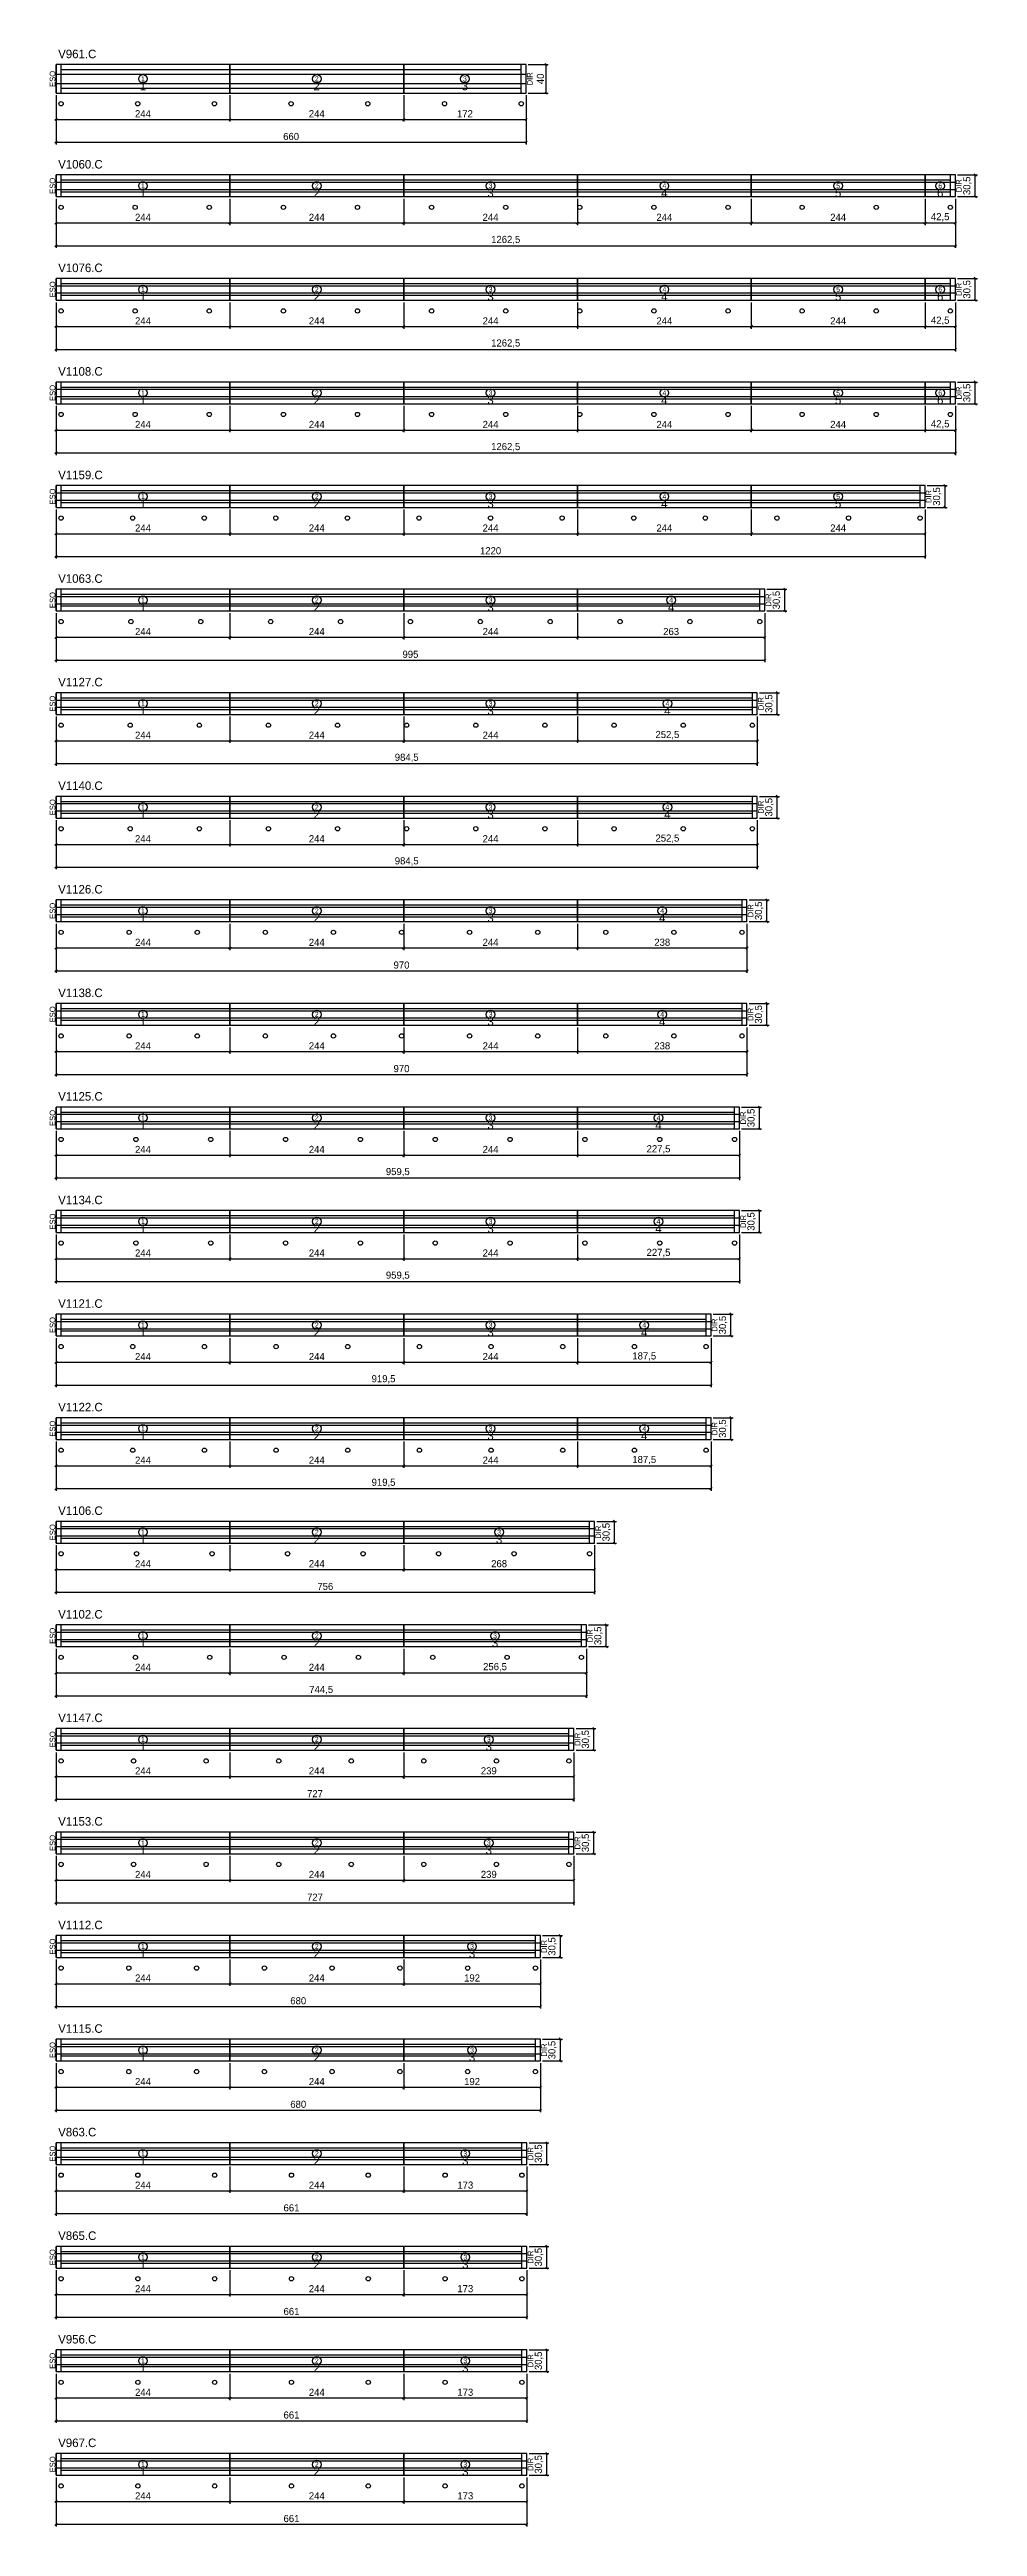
# Model space of a CAD drawing. Extents: x -10500 to 3070, y -7140 to 1250.
# Drawn here: x -9 to 1294, y -3648 to -168 of the extents above; entities that cross this region are included whole.
import ezdxf
from ezdxf.enums import TextEntityAlignment as Align

# ---------------------------------------------------------------- set-up
doc = ezdxf.new("R2010")
doc.units = 0
for name, color, linetype in [('5', 5, 'Continuous'), ('COTA', 241, 'Continuous'), ('Escoras', 224, 'Continuous'), ('NOMENCLATURA', 7, 'Continuous'), ('Painéis', 200, 'Continuous'), ('SARR_2.2x7', 40, 'Continuous'), ('SARR_EDITAR', 141, 'Continuous')]:
    doc.layers.add(name, color=color, linetype=linetype)
doc.dimstyles.new('PAINEL', dxfattribs={"dimtxt": 10, "dimasz": 3, "dimexe": 3, "dimexo": 3, "dimgap": 3, "dimtad": 1, "dimblk": 'OBLIQUE', "dimblk1": 'OBLIQUE', "dimcen": 2.5, "dimclrd": 4, "dimclre": 4, "dimclrt": 240, "dimazin": 3, "dimtfac": 1, "dimtmove": 0, "dimatfit": 3})

msp = doc.modelspace()

# ---------------------------------------------------------------- texts
at = {"layer": '5'}
for s, p in [('ESQ', (-5, -209.5)), ('DIR', (665, -209.5)), ('ESQ', (-5, -359.75)), ('DIR', (1267.5, -359.75)), ('ESQ', (-5, -505.25)), ('DIR', (1267.5, -505.25)), ('ESQ', (-5, -650.75)), ('DIR', (1267.5, -650.75)), ('ESQ', (-5, -796.25)), ('DIR', (1225, -796.25)), ('ESQ', (-5, -941.75)), ('DIR', (1000, -941.75)), ('ESQ', (-5, -1087.25)), ('DIR', (989.5, -1087.25)), ('ESQ', (-5, -1232.75)), ('DIR', (989.5, -1232.75)), ('ESQ', (-5, -1378.25)), ('DIR', (975, -1378.25)), ('ESQ', (-5, -1523.75)), ('DIR', (975, -1523.75)), ('ESQ', (-5, -1669.25)), ('DIR', (964.5, -1669.25)), ('ESQ', (-5, -1814.75)), ('DIR', (964.5, -1814.75)), ('ESQ', (-5, -1960.25)), ('DIR', (924.5, -1960.25)), ('ESQ', (-5, -2105.75)), ('DIR', (924.5, -2105.75)), ('ESQ', (-5, -2251.25)), ('DIR', (761, -2251.25)), ('ESQ', (-5, -2396.75)), ('DIR', (749.5, -2396.75)), ('ESQ', (-5, -2542.25)), ('DIR', (732, -2542.25)), ('ESQ', (-5, -2687.75)), ('DIR', (732, -2687.75)), ('ESQ', (-5, -2833.25)), ('DIR', (685, -2833.25)), ('ESQ', (-5, -2978.75)), ('DIR', (685, -2978.75)), ('ESQ', (-5, -3124.25)), ('DIR', (666, -3124.25)), ('ESQ', (-5, -3269.75)), ('DIR', (666, -3269.75)), ('ESQ', (-5, -3415.25)), ('DIR', (666, -3415.25)), ('ESQ', (-5, -3560.75)), ('DIR', (666, -3560.75))]:
    msp.add_text(s, height=8, rotation=90, dxfattribs=at).set_placement(p, align=Align.MIDDLE_CENTER)
for s, p in [('1', (122, -219.5)), ('2', (366, -219.5)), ('3', (574, -219.5)), ('1', (122, -369.75)), ('2', (366, -369.75)), ('3', (610, -369.75)), ('4', (854, -369.75)), ('5', (1098, -369.75)), ('6', (1241.25, -369.75)), ('1', (122, -515.25)), ('2', (366, -515.25)), ('3', (610, -515.25)), ('4', (854, -515.25)), ('5', (1098, -515.25)), ('6', (1241.25, -515.25)), ('1', (122, -660.75)), ('2', (366, -660.75)), ('3', (610, -660.75)), ('4', (854, -660.75)), ('5', (1098, -660.75)), ('6', (1241.25, -660.75)), ('1', (122, -806.25)), ('2', (366, -806.25)), ('3', (610, -806.25)), ('4', (854, -806.25)), ('5', (1098, -806.25)), ('1', (122, -951.75)), ('2', (366, -951.75)), ('3', (610, -951.75)), ('4', (863.5, -951.75)), ('1', (122, -1097.25)), ('2', (366, -1097.25)), ('3', (610, -1097.25)), ('4', (858.25, -1097.25)), ('1', (122, -1242.75)), ('2', (366, -1242.75)), ('3', (610, -1242.75)), ('4', (858.25, -1242.75)), ('1', (122, -1388.25)), ('2', (366, -1388.25)), ('3', (610, -1388.25)), ('4', (851, -1388.25)), ('1', (122, -1533.75)), ('2', (366, -1533.75)), ('3', (610, -1533.75)), ('4', (851, -1533.75)), ('1', (122, -1679.25)), ('2', (366, -1679.25)), ('3', (610, -1679.25)), ('4', (845.75, -1679.25)), ('1', (122, -1824.75)), ('2', (366, -1824.75)), ('3', (610, -1824.75)), ('4', (845.75, -1824.75)), ('1', (122, -1970.25)), ('2', (366, -1970.25)), ('3', (610, -1970.25)), ('4', (825.75, -1970.25)), ('1', (122, -2115.75)), ('2', (366, -2115.75)), ('3', (610, -2115.75)), ('4', (825.75, -2115.75)), ('1', (122, -2261.25)), ('2', (366, -2261.25)), ('3', (622, -2261.25)), ('1', (122, -2406.75)), ('2', (366, -2406.75)), ('3', (616.25, -2406.75)), ('1', (122, -2552.25)), ('2', (366, -2552.25)), ('3', (607.5, -2552.25)), ('1', (122, -2697.75)), ('2', (366, -2697.75)), ('3', (607.5, -2697.75)), ('1', (122, -2843.25)), ('2', (366, -2843.25)), ('3', (584, -2843.25)), ('1', (122, -2988.75)), ('2', (366, -2988.75)), ('3', (584, -2988.75)), ('1', (122, -3134.25)), ('2', (366, -3134.25)), ('3', (574.5, -3134.25)), ('1', (122, -3279.75)), ('2', (366, -3279.75)), ('3', (574.5, -3279.75)), ('1', (122, -3425.25)), ('2', (366, -3425.25)), ('3', (574.5, -3425.25)), ('1', (122, -3570.75)), ('2', (366, -3570.75)), ('3', (574.5, -3570.75))]:
    msp.add_text(s, height=12, dxfattribs=at).set_placement(p, align=Align.MIDDLE_CENTER)
at = {"layer": 'NOMENCLATURA'}
for s, p in [('V961.C', (3, -180.5)), ('V1060.C', (3, -335.5)), ('V1076.C', (3, -481)), ('V1108.C', (3, -626.5)), ('V1159.C', (3, -772)), ('V1063.C', (3, -917.5)), ('V1127.C', (3, -1063)), ('V1140.C', (3, -1208.5)), ('V1126.C', (3, -1354)), ('V1138.C', (3, -1499.5)), ('V1125.C', (3, -1645)), ('V1134.C', (3, -1790.5)), ('V1121.C', (3, -1936)), ('V1122.C', (3, -2081.5)), ('V1106.C', (3, -2227)), ('V1102.C', (3, -2372.5)), ('V1147.C', (3, -2518)), ('V1153.C', (3, -2663.5)), ('V1112.C', (3, -2809)), ('V1115.C', (3, -2954.5)), ('V863.C', (3, -3100)), ('V865.C', (3, -3245.5)), ('V956.C', (3, -3391)), ('V967.C', (3, -3536.5))]:
    msp.add_text(s, height=12, dxfattribs=at).set_placement(p)

# ---------------------------------------------------------------- blocks, each defined once
blk = doc.blocks.new('nf1')
blk.add_circle((0, 0), 6)
blk.add_text('1', height=7).set_placement((0, 0), align=Align.MIDDLE_CENTER)
blk = doc.blocks.new('nf2')
blk.add_circle((0, 0), 6)
blk.add_text('2', height=7).set_placement((0, 0), align=Align.MIDDLE_CENTER)
blk = doc.blocks.new('nf3')
blk.add_circle((0, 0), 6)
blk.add_text('3', height=7).set_placement((0, 0), align=Align.MIDDLE_CENTER)
blk = doc.blocks.new('_OBLIQUE')
at = {"color": 0, "linetype": 'BYBLOCK'}
blk.add_line((-0.5, -0.5), (0.5, 0.5), dxfattribs=at)
blk = doc.blocks.new('nf4')
blk.add_circle((0, 0), 6)
blk.add_text('4', height=7).set_placement((0, 0), align=Align.MIDDLE_CENTER)
blk = doc.blocks.new('nf5')
blk.add_circle((0, 0), 6)
blk.add_text('5', height=7).set_placement((0, 0), align=Align.MIDDLE_CENTER)
blk = doc.blocks.new('nf6')
blk.add_circle((0, 0), 6)
blk.add_text('6', height=7).set_placement((0, 0), align=Align.MIDDLE_CENTER)

# ---------------------------------------------------------------- dimensions: what is measured, and where the dimension line sits
at = {"layer": 'COTA'}
for base, p1, p2 in [((688, -229.5), (660, -229.5), (660, -189.5)), ((1290.5, -375), (1262.5, -375), (1262.5, -344.5)), ((1290.5, -520.5), (1262.5, -520.5), (1262.5, -490)), ((1290.5, -666), (1262.5, -666), (1262.5, -635.5)), ((1248, -811.5), (1220, -811.5), (1220, -781)), ((1023, -957), (995, -957), (995, -926.5)), ((1012.5, -1102.5), (984.5, -1102.5), (984.5, -1072)), ((1012.5, -1248), (984.5, -1248), (984.5, -1217.5)), ((998, -1393.5), (970, -1393.5), (970, -1363)), ((998, -1539), (970, -1539), (970, -1508.5)), ((987.5, -1684.5), (959.5, -1684.5), (959.5, -1654)), ((987.5, -1830), (959.5, -1830), (959.5, -1799.5)), ((947.5, -1975.5), (919.5, -1975.5), (919.5, -1945)), ((947.5, -2121), (919.5, -2121), (919.5, -2090.5)), ((784, -2266.5), (756, -2266.5), (756, -2236)), ((772.5, -2412), (744.5, -2412), (744.5, -2381.5)), ((755, -2557.5), (727, -2557.5), (727, -2527)), ((755, -2703), (727, -2703), (727, -2672.5)), ((708, -2848.5), (680, -2848.5), (680, -2818)), ((708, -2994), (680, -2994), (680, -2963.5)), ((689, -3139.5), (661, -3139.5), (661, -3109)), ((689, -3285), (661, -3285), (661, -3254.5)), ((689, -3430.5), (661, -3430.5), (661, -3400)), ((689, -3576), (661, -3576), (661, -3545.5))]:
    msp.add_linear_dim(base=base, p1=p1, p2=p2, angle=90, dimstyle='PAINEL', dxfattribs=at).render()
for base, p1, p2 in [((0, -266.5), (0, -229.5), (244, -229.5)), ((0, -298.5), (0, -229.5), (660, -229.5)), ((244, -266.5), (244, -229.5), (488, -229.5)), ((488, -266.5), (488, -229.5), (660, -229.5)), ((0, -412), (0, -375), (244, -375)), ((0, -444), (0, -375), (1262.5, -375)), ((244, -412), (244, -375), (488, -375)), ((488, -412), (488, -375), (732, -375)), ((732, -412), (732, -375), (976, -375)), ((976, -412), (976, -375), (1220, -375)), ((1220, -412), (1220, -375), (1262.5, -375)), ((0, -557.5), (0, -520.5), (244, -520.5)), ((0, -589.5), (0, -520.5), (1262.5, -520.5)), ((244, -557.5), (244, -520.5), (488, -520.5)), ((488, -557.5), (488, -520.5), (732, -520.5)), ((732, -557.5), (732, -520.5), (976, -520.5)), ((976, -557.5), (976, -520.5), (1220, -520.5)), ((1220, -557.5), (1220, -520.5), (1262.5, -520.5)), ((0, -703), (0, -666), (244, -666)), ((0, -735), (0, -666), (1262.5, -666)), ((244, -703), (244, -666), (488, -666)), ((488, -703), (488, -666), (732, -666)), ((732, -703), (732, -666), (976, -666)), ((976, -703), (976, -666), (1220, -666)), ((1220, -703), (1220, -666), (1262.5, -666)), ((0, -848.5), (0, -811.5), (244, -811.5)), ((0, -880.5), (0, -811.5), (1220, -811.5)), ((244, -848.5), (244, -811.5), (488, -811.5)), ((488, -848.5), (488, -811.5), (732, -811.5)), ((732, -848.5), (732, -811.5), (976, -811.5)), ((976, -848.5), (976, -811.5), (1220, -811.5)), ((0, -994), (0, -957), (244, -957)), ((0, -1026), (0, -957), (995, -957)), ((244, -994), (244, -957), (488, -957)), ((488, -994), (488, -957), (732, -957)), ((732, -994), (732, -957), (995, -957)), ((0, -1139.5), (0, -1102.5), (244, -1102.5)), ((0, -1171.5), (0, -1102.5), (984.5, -1102.5)), ((244, -1139.5), (244, -1102.5), (488, -1102.5)), ((488, -1139.5), (488, -1102.5), (732, -1102.5)), ((732, -1139.5), (732, -1102.5), (984.5, -1102.5)), ((0, -1285), (0, -1248), (244, -1248)), ((0, -1317), (0, -1248), (984.5, -1248)), ((244, -1285), (244, -1248), (488, -1248)), ((488, -1285), (488, -1248), (732, -1248)), ((732, -1285), (732, -1248), (984.5, -1248)), ((0, -1430.5), (0, -1393.5), (244, -1393.5)), ((0, -1462.5), (0, -1393.5), (970, -1393.5)), ((244, -1430.5), (244, -1393.5), (488, -1393.5)), ((488, -1430.5), (488, -1393.5), (732, -1393.5)), ((732, -1430.5), (732, -1393.5), (970, -1393.5)), ((0, -1576), (0, -1539), (244, -1539)), ((0, -1608), (0, -1539), (970, -1539)), ((244, -1576), (244, -1539), (488, -1539)), ((488, -1576), (488, -1539), (732, -1539)), ((732, -1576), (732, -1539), (970, -1539)), ((0, -1721.5), (0, -1684.5), (244, -1684.5)), ((0, -1753.5), (0, -1684.5), (959.5, -1684.5)), ((244, -1721.5), (244, -1684.5), (488, -1684.5)), ((488, -1721.5), (488, -1684.5), (732, -1684.5)), ((732, -1721.5), (732, -1684.5), (959.5, -1684.5)), ((0, -1867), (0, -1830), (244, -1830)), ((0, -1899), (0, -1830), (959.5, -1830)), ((244, -1867), (244, -1830), (488, -1830)), ((488, -1867), (488, -1830), (732, -1830)), ((732, -1867), (732, -1830), (959.5, -1830)), ((0, -2012.5), (0, -1975.5), (244, -1975.5)), ((0, -2044.5), (0, -1975.5), (919.5, -1975.5)), ((244, -2012.5), (244, -1975.5), (488, -1975.5)), ((488, -2012.5), (488, -1975.5), (732, -1975.5)), ((732, -2012.5), (732, -1975.5), (919.5, -1975.5)), ((0, -2158), (0, -2121), (244, -2121)), ((0, -2190), (0, -2121), (919.5, -2121)), ((244, -2158), (244, -2121), (488, -2121)), ((488, -2158), (488, -2121), (732, -2121)), ((732, -2158), (732, -2121), (919.5, -2121)), ((0, -2303.5), (0, -2266.5), (244, -2266.5)), ((0, -2335.5), (0, -2266.5), (756, -2266.5)), ((244, -2303.5), (244, -2266.5), (488, -2266.5)), ((488, -2303.5), (488, -2266.5), (756, -2266.5)), ((0, -2449), (0, -2412), (244, -2412)), ((0, -2481), (0, -2412), (744.5, -2412)), ((244, -2449), (244, -2412), (488, -2412)), ((488, -2449), (488, -2412), (744.5, -2412)), ((0, -2594.5), (0, -2557.5), (244, -2557.5)), ((0, -2626.5), (0, -2557.5), (727, -2557.5)), ((244, -2594.5), (244, -2557.5), (488, -2557.5)), ((488, -2594.5), (488, -2557.5), (727, -2557.5)), ((0, -2740), (0, -2703), (244, -2703)), ((0, -2772), (0, -2703), (727, -2703)), ((244, -2740), (244, -2703), (488, -2703)), ((488, -2740), (488, -2703), (727, -2703)), ((0, -2885.5), (0, -2848.5), (244, -2848.5)), ((0, -2917.5), (0, -2848.5), (680, -2848.5)), ((244, -2885.5), (244, -2848.5), (488, -2848.5)), ((488, -2885.5), (488, -2848.5), (680, -2848.5)), ((0, -3031), (0, -2994), (244, -2994)), ((0, -3063), (0, -2994), (680, -2994)), ((244, -3031), (244, -2994), (488, -2994)), ((488, -3031), (488, -2994), (680, -2994)), ((0, -3176.5), (0, -3139.5), (244, -3139.5)), ((0, -3208.5), (0, -3139.5), (661, -3139.5)), ((244, -3176.5), (244, -3139.5), (488, -3139.5)), ((488, -3176.5), (488, -3139.5), (661, -3139.5)), ((0, -3322), (0, -3285), (244, -3285)), ((0, -3354), (0, -3285), (661, -3285)), ((244, -3322), (244, -3285), (488, -3285)), ((488, -3322), (488, -3285), (661, -3285)), ((0, -3467.5), (0, -3430.5), (244, -3430.5)), ((0, -3499.5), (0, -3430.5), (661, -3430.5)), ((244, -3467.5), (244, -3430.5), (488, -3430.5)), ((488, -3467.5), (488, -3430.5), (661, -3430.5)), ((0, -3613), (0, -3576), (244, -3576)), ((0, -3645), (0, -3576), (661, -3576)), ((244, -3613), (244, -3576), (488, -3576)), ((488, -3613), (488, -3576), (661, -3576))]:
    msp.add_linear_dim(base=base, p1=p1, p2=p2, dimstyle='PAINEL', dxfattribs=at).render()

# ---------------------------------------------------------------- linework, layer by layer
at = {"layer": 'Escoras'}
for centre in [(7, -244.5), (114.667, -244.5), (222.333, -244.5), (330, -244.5), (437.667, -244.5), (545.333, -244.5), (653, -244.5), (7, -390), (111.042, -390), (215.083, -390), (319.125, -390), (423.167, -390), (527.208, -390), (631.25, -390), (735.292, -390), (839.333, -390), (943.375, -390), (1047.417, -390), (1151.458, -390), (1255.5, -390), (7, -535.5), (111.042, -535.5), (215.083, -535.5), (319.125, -535.5), (423.167, -535.5), (527.208, -535.5), (631.25, -535.5), (735.292, -535.5), (839.333, -535.5), (943.375, -535.5), (1047.417, -535.5), (1151.458, -535.5), (1255.5, -535.5), (7, -681), (111.042, -681), (215.083, -681), (319.125, -681), (423.167, -681), (527.208, -681), (631.25, -681), (735.292, -681), (839.333, -681), (943.375, -681), (1047.417, -681), (1151.458, -681), (1255.5, -681), (7, -826.5), (107.5, -826.5), (208, -826.5), (308.5, -826.5), (409, -826.5), (509.5, -826.5), (610, -826.5), (710.5, -826.5), (811, -826.5), (911.5, -826.5), (1012, -826.5), (1112.5, -826.5), (1213, -826.5), (7, -972), (105.1, -972), (203.2, -972), (301.3, -972), (399.4, -972), (497.5, -972), (595.6, -972), (693.7, -972), (791.8, -972), (889.9, -972), (988, -972), (7, -1117.5), (104.05, -1117.5), (201.1, -1117.5), (298.15, -1117.5), (395.2, -1117.5), (492.25, -1117.5), (589.3, -1117.5), (686.35, -1117.5), (783.4, -1117.5), (880.45, -1117.5), (977.5, -1117.5), (7, -1263), (104.05, -1263), (201.1, -1263), (298.15, -1263), (395.2, -1263), (492.25, -1263), (589.3, -1263), (686.35, -1263), (783.4, -1263), (880.45, -1263), (977.5, -1263), (7, -1408.5), (102.6, -1408.5), (198.2, -1408.5), (293.8, -1408.5), (389.4, -1408.5), (485, -1408.5), (580.6, -1408.5), (676.2, -1408.5), (771.8, -1408.5), (867.4, -1408.5), (963, -1408.5), (7, -1554), (102.6, -1554), (198.2, -1554), (293.8, -1554), (389.4, -1554), (485, -1554), (580.6, -1554), (676.2, -1554), (771.8, -1554), (867.4, -1554), (963, -1554), (7, -1699.5), (112.056, -1699.5), (217.111, -1699.5), (322.167, -1699.5), (427.222, -1699.5), (532.278, -1699.5), (637.333, -1699.5), (742.389, -1699.5), (847.444, -1699.5), (952.5, -1699.5), (7, -1845), (112.056, -1845), (217.111, -1845), (322.167, -1845), (427.222, -1845), (532.278, -1845), (637.333, -1845), (742.389, -1845), (847.444, -1845), (952.5, -1845), (7, -1990.5), (107.611, -1990.5), (208.222, -1990.5), (308.833, -1990.5), (409.444, -1990.5), (510.056, -1990.5), (610.667, -1990.5), (711.278, -1990.5), (811.889, -1990.5), (912.5, -1990.5), (7, -2136), (107.611, -2136), (208.222, -2136), (308.833, -2136), (409.444, -2136), (510.056, -2136), (610.667, -2136), (711.278, -2136), (811.889, -2136), (912.5, -2136), (7, -2281.5), (113, -2281.5), (219, -2281.5), (325, -2281.5), (431, -2281.5), (537, -2281.5), (643, -2281.5), (749, -2281.5), (7, -2427), (111.357, -2427), (215.714, -2427), (320.071, -2427), (424.429, -2427), (528.786, -2427), (633.143, -2427), (737.5, -2427), (7, -2572.5), (108.857, -2572.5), (210.714, -2572.5), (312.571, -2572.5), (414.429, -2572.5), (516.286, -2572.5), (618.143, -2572.5), (720, -2572.5), (7, -2718), (108.857, -2718), (210.714, -2718), (312.571, -2718), (414.429, -2718), (516.286, -2718), (618.143, -2718), (720, -2718), (7, -2863.5), (102.143, -2863.5), (197.286, -2863.5), (292.429, -2863.5), (387.571, -2863.5), (482.714, -2863.5), (577.857, -2863.5), (673, -2863.5), (7, -3009), (102.143, -3009), (197.286, -3009), (292.429, -3009), (387.571, -3009), (482.714, -3009), (577.857, -3009), (673, -3009), (7, -3154.5), (114.833, -3154.5), (222.667, -3154.5), (330.5, -3154.5), (438.333, -3154.5), (546.167, -3154.5), (654, -3154.5), (7, -3300), (114.833, -3300), (222.667, -3300), (330.5, -3300), (438.333, -3300), (546.167, -3300), (654, -3300), (7, -3445.5), (114.833, -3445.5), (222.667, -3445.5), (330.5, -3445.5), (438.333, -3445.5), (546.167, -3445.5), (654, -3445.5), (7, -3591), (114.833, -3591), (222.667, -3591), (330.5, -3591), (438.333, -3591), (546.167, -3591), (654, -3591)]:
    msp.add_circle(centre, 3, dxfattribs=at)
at = {"layer": 'Painéis'}
for p, q in [((0, -202.833), (244, -202.833)), ((244, -229.5), (244, -189.5)), ((244, -202.833), (488, -202.833)), ((488, -229.5), (488, -189.5)), ((488, -202.833), (660, -202.833)), ((0, -216.167), (244, -216.167)), ((244, -216.167), (488, -216.167)), ((488, -216.167), (660, -216.167)), ((244, -375), (244, -344.5)), ((488, -375), (488, -344.5)), ((732, -375), (732, -344.5)), ((976, -375), (976, -344.5)), ((1220, -375), (1220, -344.5)), ((0, -354.667), (244, -354.667)), ((0, -364.833), (244, -364.833)), ((244, -354.667), (488, -354.667)), ((244, -364.833), (488, -364.833)), ((488, -354.667), (732, -354.667)), ((488, -364.833), (732, -364.833)), ((732, -354.667), (976, -354.667)), ((732, -364.833), (976, -364.833)), ((976, -354.667), (1220, -354.667)), ((976, -364.833), (1220, -364.833)), ((1220, -354.667), (1262.5, -354.667)), ((1220, -364.833), (1262.5, -364.833)), ((0, -500.167), (244, -500.167)), ((0, -510.333), (244, -510.333)), ((244, -520.5), (244, -490)), ((244, -500.167), (488, -500.167)), ((244, -510.333), (488, -510.333)), ((488, -520.5), (488, -490)), ((488, -500.167), (732, -500.167)), ((488, -510.333), (732, -510.333)), ((732, -520.5), (732, -490)), ((732, -500.167), (976, -500.167)), ((732, -510.333), (976, -510.333)), ((976, -520.5), (976, -490)), ((976, -500.167), (1220, -500.167)), ((976, -510.333), (1220, -510.333)), ((1220, -520.5), (1220, -490)), ((1220, -500.167), (1262.5, -500.167)), ((1220, -510.333), (1262.5, -510.333)), ((0, -645.667), (244, -645.667)), ((0, -655.833), (244, -655.833)), ((244, -666), (244, -635.5)), ((244, -645.667), (488, -645.667)), ((244, -655.833), (488, -655.833)), ((488, -666), (488, -635.5)), ((488, -645.667), (732, -645.667)), ((488, -655.833), (732, -655.833)), ((732, -666), (732, -635.5)), ((732, -645.667), (976, -645.667)), ((732, -655.833), (976, -655.833)), ((976, -666), (976, -635.5)), ((976, -645.667), (1220, -645.667)), ((976, -655.833), (1220, -655.833)), ((1220, -666), (1220, -635.5)), ((1220, -645.667), (1262.5, -645.667)), ((1220, -655.833), (1262.5, -655.833)), ((0, -791.167), (244, -791.167)), ((244, -811.5), (244, -781)), ((244, -791.167), (488, -791.167)), ((488, -811.5), (488, -781)), ((488, -791.167), (732, -791.167)), ((732, -811.5), (732, -781)), ((732, -791.167), (976, -791.167)), ((976, -811.5), (976, -781)), ((976, -791.167), (1220, -791.167)), ((0, -801.333), (244, -801.333)), ((244, -801.333), (488, -801.333)), ((488, -801.333), (732, -801.333)), ((732, -801.333), (976, -801.333)), ((976, -801.333), (1220, -801.333)), ((0, -936.667), (244, -936.667)), ((244, -957), (244, -926.5)), ((244, -936.667), (488, -936.667)), ((488, -957), (488, -926.5)), ((488, -936.667), (732, -936.667)), ((732, -957), (732, -926.5)), ((732, -936.667), (995, -936.667)), ((0, -946.833), (244, -946.833)), ((244, -946.833), (488, -946.833)), ((488, -946.833), (732, -946.833)), ((732, -946.833), (995, -946.833)), ((244, -1102.5), (244, -1072)), ((488, -1102.5), (488, -1072)), ((732, -1102.5), (732, -1072)), ((0, -1082.167), (244, -1082.167)), ((0, -1092.333), (244, -1092.333)), ((244, -1082.167), (488, -1082.167)), ((244, -1092.333), (488, -1092.333)), ((488, -1082.167), (732, -1082.167)), ((488, -1092.333), (732, -1092.333)), ((732, -1082.167), (984.5, -1082.167)), ((732, -1092.333), (984.5, -1092.333)), ((244, -1248), (244, -1217.5)), ((488, -1248), (488, -1217.5)), ((732, -1248), (732, -1217.5)), ((0, -1227.667), (244, -1227.667)), ((0, -1237.833), (244, -1237.833)), ((244, -1227.667), (488, -1227.667)), ((244, -1237.833), (488, -1237.833)), ((488, -1227.667), (732, -1227.667)), ((488, -1237.833), (732, -1237.833)), ((732, -1227.667), (984.5, -1227.667)), ((732, -1237.833), (984.5, -1237.833)), ((0, -1373.167), (244, -1373.167)), ((0, -1383.333), (244, -1383.333)), ((244, -1393.5), (244, -1363)), ((244, -1373.167), (488, -1373.167)), ((244, -1383.333), (488, -1383.333)), ((488, -1393.5), (488, -1363)), ((488, -1373.167), (732, -1373.167)), ((488, -1383.333), (732, -1383.333)), ((732, -1393.5), (732, -1363)), ((732, -1373.167), (970, -1373.167)), ((732, -1383.333), (970, -1383.333)), ((0, -1518.667), (244, -1518.667)), ((0, -1528.833), (244, -1528.833)), ((244, -1539), (244, -1508.5)), ((244, -1518.667), (488, -1518.667)), ((244, -1528.833), (488, -1528.833)), ((488, -1539), (488, -1508.5)), ((488, -1518.667), (732, -1518.667)), ((488, -1528.833), (732, -1528.833)), ((732, -1539), (732, -1508.5)), ((732, -1518.667), (970, -1518.667)), ((732, -1528.833), (970, -1528.833)), ((0, -1664.167), (244, -1664.167)), ((244, -1684.5), (244, -1654)), ((244, -1664.167), (488, -1664.167)), ((488, -1684.5), (488, -1654)), ((488, -1664.167), (732, -1664.167)), ((732, -1684.5), (732, -1654)), ((732, -1664.167), (959.5, -1664.167)), ((0, -1674.333), (244, -1674.333)), ((244, -1674.333), (488, -1674.333)), ((488, -1674.333), (732, -1674.333)), ((732, -1674.333), (959.5, -1674.333)), ((244, -1830), (244, -1799.5)), ((488, -1830), (488, -1799.5)), ((732, -1830), (732, -1799.5)), ((0, -1809.667), (244, -1809.667)), ((0, -1819.833), (244, -1819.833)), ((244, -1809.667), (488, -1809.667)), ((244, -1819.833), (488, -1819.833)), ((488, -1809.667), (732, -1809.667)), ((488, -1819.833), (732, -1819.833)), ((732, -1809.667), (959.5, -1809.667)), ((732, -1819.833), (959.5, -1819.833)), ((244, -1975.5), (244, -1945)), ((488, -1975.5), (488, -1945)), ((732, -1975.5), (732, -1945)), ((0, -1955.167), (244, -1955.167)), ((0, -1965.333), (244, -1965.333)), ((244, -1955.167), (488, -1955.167)), ((244, -1965.333), (488, -1965.333)), ((488, -1955.167), (732, -1955.167)), ((488, -1965.333), (732, -1965.333)), ((732, -1955.167), (919.5, -1955.167)), ((732, -1965.333), (919.5, -1965.333)), ((0, -2100.667), (244, -2100.667)), ((0, -2110.833), (244, -2110.833)), ((244, -2121), (244, -2090.5)), ((244, -2100.667), (488, -2100.667)), ((244, -2110.833), (488, -2110.833)), ((488, -2121), (488, -2090.5)), ((488, -2100.667), (732, -2100.667)), ((488, -2110.833), (732, -2110.833)), ((732, -2121), (732, -2090.5)), ((732, -2100.667), (919.5, -2100.667)), ((732, -2110.833), (919.5, -2110.833)), ((0, -2246.167), (244, -2246.167)), ((0, -2256.333), (244, -2256.333)), ((244, -2266.5), (244, -2236)), ((244, -2246.167), (488, -2246.167)), ((244, -2256.333), (488, -2256.333)), ((488, -2266.5), (488, -2236)), ((488, -2246.167), (756, -2246.167)), ((488, -2256.333), (756, -2256.333)), ((0, -2391.667), (244, -2391.667)), ((244, -2412), (244, -2381.5)), ((244, -2391.667), (488, -2391.667)), ((488, -2412), (488, -2381.5)), ((488, -2391.667), (744.5, -2391.667)), ((0, -2401.833), (244, -2401.833)), ((244, -2401.833), (488, -2401.833)), ((488, -2401.833), (744.5, -2401.833)), ((0, -2537.167), (244, -2537.167)), ((244, -2557.5), (244, -2527)), ((244, -2537.167), (488, -2537.167)), ((488, -2557.5), (488, -2527)), ((488, -2537.167), (727, -2537.167)), ((0, -2547.333), (244, -2547.333)), ((244, -2547.333), (488, -2547.333)), ((488, -2547.333), (727, -2547.333)), ((244, -2703), (244, -2672.5)), ((488, -2703), (488, -2672.5)), ((0, -2682.667), (244, -2682.667)), ((0, -2692.833), (244, -2692.833)), ((244, -2682.667), (488, -2682.667)), ((244, -2692.833), (488, -2692.833)), ((488, -2682.667), (727, -2682.667)), ((488, -2692.833), (727, -2692.833)), ((244, -2848.5), (244, -2818)), ((488, -2848.5), (488, -2818)), ((0, -2828.167), (244, -2828.167)), ((0, -2838.333), (244, -2838.333)), ((244, -2828.167), (488, -2828.167)), ((244, -2838.333), (488, -2838.333)), ((488, -2828.167), (680, -2828.167)), ((488, -2838.333), (680, -2838.333)), ((0, -2973.667), (244, -2973.667)), ((0, -2983.833), (244, -2983.833)), ((244, -2994), (244, -2963.5)), ((244, -2973.667), (488, -2973.667)), ((244, -2983.833), (488, -2983.833)), ((488, -2994), (488, -2963.5)), ((488, -2973.667), (680, -2973.667)), ((488, -2983.833), (680, -2983.833)), ((0, -3119.167), (244, -3119.167)), ((0, -3129.333), (244, -3129.333)), ((244, -3139.5), (244, -3109)), ((244, -3119.167), (488, -3119.167)), ((244, -3129.333), (488, -3129.333)), ((488, -3139.5), (488, -3109)), ((488, -3119.167), (661, -3119.167)), ((488, -3129.333), (661, -3129.333)), ((0, -3264.667), (244, -3264.667)), ((244, -3285), (244, -3254.5)), ((244, -3264.667), (488, -3264.667)), ((488, -3285), (488, -3254.5)), ((488, -3264.667), (661, -3264.667)), ((0, -3274.833), (244, -3274.833)), ((244, -3274.833), (488, -3274.833)), ((488, -3274.833), (661, -3274.833)), ((244, -3430.5), (244, -3400)), ((488, -3430.5), (488, -3400)), ((0, -3410.167), (244, -3410.167)), ((0, -3420.333), (244, -3420.333)), ((244, -3410.167), (488, -3410.167)), ((244, -3420.333), (488, -3420.333)), ((488, -3410.167), (661, -3410.167)), ((488, -3420.333), (661, -3420.333)), ((244, -3576), (244, -3545.5)), ((488, -3576), (488, -3545.5)), ((0, -3555.667), (244, -3555.667)), ((0, -3565.833), (244, -3565.833)), ((244, -3555.667), (488, -3555.667)), ((244, -3565.833), (488, -3565.833)), ((488, -3555.667), (661, -3555.667)), ((488, -3565.833), (661, -3565.833))]:
    msp.add_line(p, q, dxfattribs=at)
for points in [[(0, -229.5), (244, -229.5), (244, -189.5), (0, -189.5)], [(244, -229.5), (488, -229.5), (488, -189.5), (244, -189.5)], [(488, -229.5), (660, -229.5), (660, -189.5), (488, -189.5)], [(0, -375), (244, -375), (244, -344.5), (0, -344.5)], [(244, -375), (488, -375), (488, -344.5), (244, -344.5)], [(488, -375), (732, -375), (732, -344.5), (488, -344.5)], [(732, -375), (976, -375), (976, -344.5), (732, -344.5)], [(976, -375), (1220, -375), (1220, -344.5), (976, -344.5)], [(1220, -375), (1262.5, -375), (1262.5, -344.5), (1220, -344.5)], [(0, -520.5), (244, -520.5), (244, -490), (0, -490)], [(244, -520.5), (488, -520.5), (488, -490), (244, -490)], [(488, -520.5), (732, -520.5), (732, -490), (488, -490)], [(732, -520.5), (976, -520.5), (976, -490), (732, -490)], [(976, -520.5), (1220, -520.5), (1220, -490), (976, -490)], [(1220, -520.5), (1262.5, -520.5), (1262.5, -490), (1220, -490)], [(0, -666), (244, -666), (244, -635.5), (0, -635.5)], [(244, -666), (488, -666), (488, -635.5), (244, -635.5)], [(488, -666), (732, -666), (732, -635.5), (488, -635.5)], [(732, -666), (976, -666), (976, -635.5), (732, -635.5)], [(976, -666), (1220, -666), (1220, -635.5), (976, -635.5)], [(1220, -666), (1262.5, -666), (1262.5, -635.5), (1220, -635.5)], [(0, -811.5), (244, -811.5), (244, -781), (0, -781)], [(244, -811.5), (488, -811.5), (488, -781), (244, -781)], [(488, -811.5), (732, -811.5), (732, -781), (488, -781)], [(732, -811.5), (976, -811.5), (976, -781), (732, -781)], [(976, -811.5), (1220, -811.5), (1220, -781), (976, -781)], [(0, -957), (244, -957), (244, -926.5), (0, -926.5)], [(244, -957), (488, -957), (488, -926.5), (244, -926.5)], [(488, -957), (732, -957), (732, -926.5), (488, -926.5)], [(732, -957), (995, -957), (995, -926.5), (732, -926.5)], [(0, -1102.5), (244, -1102.5), (244, -1072), (0, -1072)], [(244, -1102.5), (488, -1102.5), (488, -1072), (244, -1072)], [(488, -1102.5), (732, -1102.5), (732, -1072), (488, -1072)], [(732, -1102.5), (984.5, -1102.5), (984.5, -1072), (732, -1072)], [(0, -1248), (244, -1248), (244, -1217.5), (0, -1217.5)], [(244, -1248), (488, -1248), (488, -1217.5), (244, -1217.5)], [(488, -1248), (732, -1248), (732, -1217.5), (488, -1217.5)], [(732, -1248), (984.5, -1248), (984.5, -1217.5), (732, -1217.5)], [(0, -1393.5), (244, -1393.5), (244, -1363), (0, -1363)], [(244, -1393.5), (488, -1393.5), (488, -1363), (244, -1363)], [(488, -1393.5), (732, -1393.5), (732, -1363), (488, -1363)], [(732, -1393.5), (970, -1393.5), (970, -1363), (732, -1363)], [(0, -1539), (244, -1539), (244, -1508.5), (0, -1508.5)], [(244, -1539), (488, -1539), (488, -1508.5), (244, -1508.5)], [(488, -1539), (732, -1539), (732, -1508.5), (488, -1508.5)], [(732, -1539), (970, -1539), (970, -1508.5), (732, -1508.5)], [(0, -1684.5), (244, -1684.5), (244, -1654), (0, -1654)], [(244, -1684.5), (488, -1684.5), (488, -1654), (244, -1654)], [(488, -1684.5), (732, -1684.5), (732, -1654), (488, -1654)], [(732, -1684.5), (959.5, -1684.5), (959.5, -1654), (732, -1654)], [(0, -1830), (244, -1830), (244, -1799.5), (0, -1799.5)], [(244, -1830), (488, -1830), (488, -1799.5), (244, -1799.5)], [(488, -1830), (732, -1830), (732, -1799.5), (488, -1799.5)], [(732, -1830), (959.5, -1830), (959.5, -1799.5), (732, -1799.5)], [(0, -1975.5), (244, -1975.5), (244, -1945), (0, -1945)], [(244, -1975.5), (488, -1975.5), (488, -1945), (244, -1945)], [(488, -1975.5), (732, -1975.5), (732, -1945), (488, -1945)], [(732, -1975.5), (919.5, -1975.5), (919.5, -1945), (732, -1945)], [(0, -2121), (244, -2121), (244, -2090.5), (0, -2090.5)], [(244, -2121), (488, -2121), (488, -2090.5), (244, -2090.5)], [(488, -2121), (732, -2121), (732, -2090.5), (488, -2090.5)], [(732, -2121), (919.5, -2121), (919.5, -2090.5), (732, -2090.5)], [(0, -2266.5), (244, -2266.5), (244, -2236), (0, -2236)], [(244, -2266.5), (488, -2266.5), (488, -2236), (244, -2236)], [(488, -2266.5), (756, -2266.5), (756, -2236), (488, -2236)], [(0, -2412), (244, -2412), (244, -2381.5), (0, -2381.5)], [(244, -2412), (488, -2412), (488, -2381.5), (244, -2381.5)], [(488, -2412), (744.5, -2412), (744.5, -2381.5), (488, -2381.5)], [(0, -2557.5), (244, -2557.5), (244, -2527), (0, -2527)], [(244, -2557.5), (488, -2557.5), (488, -2527), (244, -2527)], [(488, -2557.5), (727, -2557.5), (727, -2527), (488, -2527)], [(0, -2703), (244, -2703), (244, -2672.5), (0, -2672.5)], [(244, -2703), (488, -2703), (488, -2672.5), (244, -2672.5)], [(488, -2703), (727, -2703), (727, -2672.5), (488, -2672.5)], [(0, -2848.5), (244, -2848.5), (244, -2818), (0, -2818)], [(244, -2848.5), (488, -2848.5), (488, -2818), (244, -2818)], [(488, -2848.5), (680, -2848.5), (680, -2818), (488, -2818)], [(0, -2994), (244, -2994), (244, -2963.5), (0, -2963.5)], [(244, -2994), (488, -2994), (488, -2963.5), (244, -2963.5)], [(488, -2994), (680, -2994), (680, -2963.5), (488, -2963.5)], [(0, -3139.5), (244, -3139.5), (244, -3109), (0, -3109)], [(244, -3139.5), (488, -3139.5), (488, -3109), (244, -3109)], [(488, -3139.5), (661, -3139.5), (661, -3109), (488, -3109)], [(0, -3285), (244, -3285), (244, -3254.5), (0, -3254.5)], [(244, -3285), (488, -3285), (488, -3254.5), (244, -3254.5)], [(488, -3285), (661, -3285), (661, -3254.5), (488, -3254.5)], [(0, -3430.5), (244, -3430.5), (244, -3400), (0, -3400)], [(244, -3430.5), (488, -3430.5), (488, -3400), (244, -3400)], [(488, -3430.5), (661, -3430.5), (661, -3400), (488, -3400)], [(0, -3576), (244, -3576), (244, -3545.5), (0, -3545.5)], [(244, -3576), (488, -3576), (488, -3545.5), (244, -3545.5)], [(488, -3576), (661, -3576), (661, -3545.5), (488, -3545.5)]]:
    msp.add_lwpolyline(points, close=True, dxfattribs=at)
at = {"layer": 'SARR_2.2x7'}
for p, q in [((7, -229.5), (7, -189.5)), ((7, -196.5), (244, -196.5)), ((244, -196.5), (488, -196.5)), ((488, -196.5), (653, -196.5)), ((653, -229.5), (653, -189.5)), ((7, -222.5), (244, -222.5)), ((244, -222.5), (488, -222.5)), ((488, -222.5), (653, -222.5)), ((7, -375), (7, -344.5)), ((1255.5, -375), (1255.5, -344.5)), ((7, -351.5), (244, -351.5)), ((7, -368), (244, -368)), ((244, -351.5), (488, -351.5)), ((244, -368), (488, -368)), ((488, -351.5), (732, -351.5)), ((488, -368), (732, -368)), ((732, -351.5), (976, -351.5)), ((732, -368), (976, -368)), ((976, -351.5), (1220, -351.5)), ((976, -368), (1220, -368)), ((1220, -351.5), (1255.5, -351.5)), ((1220, -368), (1255.5, -368)), ((7, -520.5), (7, -490)), ((7, -497), (244, -497)), ((7, -513.5), (244, -513.5)), ((244, -497), (488, -497)), ((244, -513.5), (488, -513.5)), ((488, -497), (732, -497)), ((488, -513.5), (732, -513.5)), ((732, -497), (976, -497)), ((732, -513.5), (976, -513.5)), ((976, -497), (1220, -497)), ((976, -513.5), (1220, -513.5)), ((1220, -497), (1255.5, -497)), ((1220, -513.5), (1255.5, -513.5)), ((1255.5, -520.5), (1255.5, -490)), ((7, -666), (7, -635.5)), ((7, -642.5), (244, -642.5)), ((7, -659), (244, -659)), ((244, -642.5), (488, -642.5)), ((244, -659), (488, -659)), ((488, -642.5), (732, -642.5)), ((488, -659), (732, -659)), ((732, -642.5), (976, -642.5)), ((732, -659), (976, -659)), ((976, -642.5), (1220, -642.5)), ((976, -659), (1220, -659)), ((1220, -642.5), (1255.5, -642.5)), ((1220, -659), (1255.5, -659)), ((1255.5, -666), (1255.5, -635.5)), ((7, -811.5), (7, -781)), ((7, -788), (244, -788)), ((244, -788), (488, -788)), ((488, -788), (732, -788)), ((732, -788), (976, -788)), ((976, -788), (1213, -788)), ((1213, -811.5), (1213, -781)), ((7, -804.5), (244, -804.5)), ((244, -804.5), (488, -804.5)), ((488, -804.5), (732, -804.5)), ((732, -804.5), (976, -804.5)), ((976, -804.5), (1213, -804.5)), ((7, -957), (7, -926.5)), ((7, -933.5), (244, -933.5)), ((244, -933.5), (488, -933.5)), ((488, -933.5), (732, -933.5)), ((732, -933.5), (988, -933.5)), ((988, -957), (988, -926.5)), ((7, -950), (244, -950)), ((244, -950), (488, -950)), ((488, -950), (732, -950)), ((732, -950), (988, -950)), ((7, -1102.5), (7, -1072)), ((977.5, -1102.5), (977.5, -1072)), ((7, -1079), (244, -1079)), ((7, -1095.5), (244, -1095.5)), ((244, -1079), (488, -1079)), ((244, -1095.5), (488, -1095.5)), ((488, -1079), (732, -1079)), ((488, -1095.5), (732, -1095.5)), ((732, -1079), (977.5, -1079)), ((732, -1095.5), (977.5, -1095.5)), ((7, -1248), (7, -1217.5)), ((977.5, -1248), (977.5, -1217.5)), ((7, -1224.5), (244, -1224.5)), ((7, -1241), (244, -1241)), ((244, -1224.5), (488, -1224.5)), ((244, -1241), (488, -1241)), ((488, -1224.5), (732, -1224.5)), ((488, -1241), (732, -1241)), ((732, -1224.5), (977.5, -1224.5)), ((732, -1241), (977.5, -1241)), ((7, -1393.5), (7, -1363)), ((7, -1370), (244, -1370)), ((7, -1386.5), (244, -1386.5)), ((244, -1370), (488, -1370)), ((244, -1386.5), (488, -1386.5)), ((488, -1370), (732, -1370)), ((488, -1386.5), (732, -1386.5)), ((732, -1370), (963, -1370)), ((732, -1386.5), (963, -1386.5)), ((963, -1393.5), (963, -1363)), ((7, -1539), (7, -1508.5)), ((7, -1515.5), (244, -1515.5)), ((244, -1515.5), (488, -1515.5)), ((488, -1515.5), (732, -1515.5)), ((732, -1515.5), (963, -1515.5)), ((963, -1539), (963, -1508.5)), ((7, -1532), (244, -1532)), ((244, -1532), (488, -1532)), ((488, -1532), (732, -1532)), ((732, -1532), (963, -1532)), ((7, -1684.5), (7, -1654)), ((7, -1661), (244, -1661)), ((244, -1661), (488, -1661)), ((488, -1661), (732, -1661)), ((732, -1661), (952.5, -1661)), ((952.5, -1684.5), (952.5, -1654)), ((7, -1677.5), (244, -1677.5)), ((244, -1677.5), (488, -1677.5)), ((488, -1677.5), (732, -1677.5)), ((732, -1677.5), (952.5, -1677.5)), ((7, -1830), (7, -1799.5)), ((7, -1806.5), (244, -1806.5)), ((244, -1806.5), (488, -1806.5)), ((488, -1806.5), (732, -1806.5)), ((732, -1806.5), (952.5, -1806.5)), ((952.5, -1830), (952.5, -1799.5)), ((7, -1823), (244, -1823)), ((244, -1823), (488, -1823)), ((488, -1823), (732, -1823)), ((732, -1823), (952.5, -1823)), ((7, -1975.5), (7, -1945)), ((912.5, -1975.5), (912.5, -1945)), ((7, -1952), (244, -1952)), ((7, -1968.5), (244, -1968.5)), ((244, -1952), (488, -1952)), ((244, -1968.5), (488, -1968.5)), ((488, -1952), (732, -1952)), ((488, -1968.5), (732, -1968.5)), ((732, -1952), (912.5, -1952)), ((732, -1968.5), (912.5, -1968.5)), ((7, -2121), (7, -2090.5)), ((7, -2097.5), (244, -2097.5)), ((7, -2114), (244, -2114)), ((244, -2097.5), (488, -2097.5)), ((244, -2114), (488, -2114)), ((488, -2097.5), (732, -2097.5)), ((488, -2114), (732, -2114)), ((732, -2097.5), (912.5, -2097.5)), ((732, -2114), (912.5, -2114)), ((912.5, -2121), (912.5, -2090.5)), ((7, -2266.5), (7, -2236)), ((7, -2243), (244, -2243)), ((7, -2259.5), (244, -2259.5)), ((244, -2243), (488, -2243)), ((244, -2259.5), (488, -2259.5)), ((488, -2243), (749, -2243)), ((488, -2259.5), (749, -2259.5)), ((749, -2266.5), (749, -2236)), ((7, -2412), (7, -2381.5)), ((7, -2388.5), (244, -2388.5)), ((244, -2388.5), (488, -2388.5)), ((488, -2388.5), (737.5, -2388.5)), ((737.5, -2412), (737.5, -2381.5)), ((7, -2405), (244, -2405)), ((244, -2405), (488, -2405)), ((488, -2405), (737.5, -2405)), ((7, -2557.5), (7, -2527)), ((7, -2534), (244, -2534)), ((244, -2534), (488, -2534)), ((488, -2534), (720, -2534)), ((720, -2557.5), (720, -2527)), ((7, -2550.5), (244, -2550.5)), ((244, -2550.5), (488, -2550.5)), ((488, -2550.5), (720, -2550.5)), ((7, -2703), (7, -2672.5)), ((720, -2703), (720, -2672.5)), ((7, -2679.5), (244, -2679.5)), ((7, -2696), (244, -2696)), ((244, -2679.5), (488, -2679.5)), ((244, -2696), (488, -2696)), ((488, -2679.5), (720, -2679.5)), ((488, -2696), (720, -2696)), ((7, -2848.5), (7, -2818)), ((673, -2848.5), (673, -2818)), ((7, -2825), (244, -2825)), ((7, -2841.5), (244, -2841.5)), ((244, -2825), (488, -2825)), ((244, -2841.5), (488, -2841.5)), ((488, -2825), (673, -2825)), ((488, -2841.5), (673, -2841.5)), ((7, -2994), (7, -2963.5)), ((7, -2970.5), (244, -2970.5)), ((7, -2987), (244, -2987)), ((244, -2970.5), (488, -2970.5)), ((244, -2987), (488, -2987)), ((488, -2970.5), (673, -2970.5)), ((488, -2987), (673, -2987)), ((673, -2994), (673, -2963.5)), ((7, -3139.5), (7, -3109)), ((7, -3116), (244, -3116)), ((244, -3116), (488, -3116)), ((488, -3116), (654, -3116)), ((654, -3139.5), (654, -3109)), ((7, -3132.5), (244, -3132.5)), ((244, -3132.5), (488, -3132.5)), ((488, -3132.5), (654, -3132.5)), ((7, -3285), (7, -3254.5)), ((7, -3261.5), (244, -3261.5)), ((244, -3261.5), (488, -3261.5)), ((488, -3261.5), (654, -3261.5)), ((654, -3285), (654, -3254.5)), ((7, -3278), (244, -3278)), ((244, -3278), (488, -3278)), ((488, -3278), (654, -3278)), ((7, -3430.5), (7, -3400)), ((7, -3407), (244, -3407)), ((244, -3407), (488, -3407)), ((488, -3407), (654, -3407)), ((654, -3430.5), (654, -3400)), ((7, -3423.5), (244, -3423.5)), ((244, -3423.5), (488, -3423.5)), ((488, -3423.5), (654, -3423.5)), ((7, -3576), (7, -3545.5)), ((654, -3576), (654, -3545.5)), ((7, -3552.5), (244, -3552.5)), ((7, -3569), (244, -3569)), ((244, -3552.5), (488, -3552.5)), ((244, -3569), (488, -3569)), ((488, -3552.5), (654, -3552.5)), ((488, -3569), (654, -3569))]:
    msp.add_line(p, q, dxfattribs=at)
at = {"layer": 'SARR_EDITAR'}
for p, q in [((0, -229.5), (0, -189.5)), ((660, -229.5), (660, -189.5)), ((0, -375), (0, -344.5)), ((1262.5, -375), (1262.5, -344.5)), ((0, -520.5), (0, -490)), ((1262.5, -520.5), (1262.5, -490)), ((0, -666), (0, -635.5)), ((1262.5, -666), (1262.5, -635.5)), ((0, -811.5), (0, -781)), ((1220, -811.5), (1220, -781)), ((0, -957), (0, -926.5)), ((995, -957), (995, -926.5)), ((0, -1102.5), (0, -1072)), ((984.5, -1102.5), (984.5, -1072)), ((0, -1248), (0, -1217.5)), ((984.5, -1248), (984.5, -1217.5)), ((0, -1393.5), (0, -1363)), ((970, -1393.5), (970, -1363)), ((0, -1539), (0, -1508.5)), ((970, -1539), (970, -1508.5)), ((0, -1684.5), (0, -1654)), ((959.5, -1684.5), (959.5, -1654)), ((0, -1830), (0, -1799.5)), ((959.5, -1830), (959.5, -1799.5)), ((0, -1975.5), (0, -1945)), ((919.5, -1975.5), (919.5, -1945)), ((0, -2121), (0, -2090.5)), ((919.5, -2121), (919.5, -2090.5)), ((0, -2266.5), (0, -2236)), ((756, -2266.5), (756, -2236)), ((0, -2412), (0, -2381.5)), ((744.5, -2412), (744.5, -2381.5)), ((0, -2557.5), (0, -2527)), ((727, -2557.5), (727, -2527)), ((0, -2703), (0, -2672.5)), ((727, -2703), (727, -2672.5)), ((0, -2848.5), (0, -2818)), ((680, -2848.5), (680, -2818)), ((0, -2994), (0, -2963.5)), ((680, -2994), (680, -2963.5)), ((0, -3139.5), (0, -3109)), ((661, -3139.5), (661, -3109)), ((0, -3285), (0, -3254.5)), ((661, -3285), (661, -3254.5)), ((0, -3430.5), (0, -3400)), ((661, -3430.5), (661, -3400)), ((0, -3576), (0, -3545.5)), ((661, -3576), (661, -3545.5))]:
    msp.add_line(p, q, dxfattribs=at)

# ---------------------------------------------------------------- block references
at = {"layer": 'COTA'}
for name, p in [('nf1', (122, -209.5)), ('nf2', (366, -209.5)), ('nf3', (574, -209.5)), ('nf1', (122, -359.75)), ('nf2', (366, -359.75)), ('nf3', (610, -359.75)), ('nf4', (854, -359.75)), ('nf5', (1098, -359.75)), ('nf6', (1241.25, -359.75)), ('nf1', (122, -505.25)), ('nf2', (366, -505.25)), ('nf3', (610, -505.25)), ('nf4', (854, -505.25)), ('nf5', (1098, -505.25)), ('nf6', (1241.25, -505.25)), ('nf1', (122, -650.75)), ('nf2', (366, -650.75)), ('nf3', (610, -650.75)), ('nf4', (854, -650.75)), ('nf5', (1098, -650.75)), ('nf6', (1241.25, -650.75)), ('nf1', (122, -796.25)), ('nf2', (366, -796.25)), ('nf3', (610, -796.25)), ('nf4', (854, -796.25)), ('nf5', (1098, -796.25)), ('nf1', (122, -941.75)), ('nf2', (366, -941.75)), ('nf3', (610, -941.75)), ('nf4', (863.5, -941.75)), ('nf1', (122, -1087.25)), ('nf2', (366, -1087.25)), ('nf3', (610, -1087.25)), ('nf4', (858.25, -1087.25)), ('nf1', (122, -1232.75)), ('nf2', (366, -1232.75)), ('nf3', (610, -1232.75)), ('nf4', (858.25, -1232.75)), ('nf1', (122, -1378.25)), ('nf2', (366, -1378.25)), ('nf3', (610, -1378.25)), ('nf4', (851, -1378.25)), ('nf1', (122, -1523.75)), ('nf2', (366, -1523.75)), ('nf3', (610, -1523.75)), ('nf4', (851, -1523.75)), ('nf1', (122, -1669.25)), ('nf2', (366, -1669.25)), ('nf3', (610, -1669.25)), ('nf4', (845.75, -1669.25)), ('nf1', (122, -1814.75)), ('nf2', (366, -1814.75)), ('nf3', (610, -1814.75)), ('nf4', (845.75, -1814.75)), ('nf1', (122, -1960.25)), ('nf2', (366, -1960.25)), ('nf3', (610, -1960.25)), ('nf4', (825.75, -1960.25)), ('nf1', (122, -2105.75)), ('nf2', (366, -2105.75)), ('nf3', (610, -2105.75)), ('nf4', (825.75, -2105.75)), ('nf1', (122, -2251.25)), ('nf2', (366, -2251.25)), ('nf3', (622, -2251.25)), ('nf1', (122, -2396.75)), ('nf2', (366, -2396.75)), ('nf3', (616.25, -2396.75)), ('nf1', (122, -2542.25)), ('nf2', (366, -2542.25)), ('nf3', (607.5, -2542.25)), ('nf1', (122, -2687.75)), ('nf2', (366, -2687.75)), ('nf3', (607.5, -2687.75)), ('nf1', (122, -2833.25)), ('nf2', (366, -2833.25)), ('nf3', (584, -2833.25)), ('nf1', (122, -2978.75)), ('nf2', (366, -2978.75)), ('nf3', (584, -2978.75)), ('nf1', (122, -3124.25)), ('nf2', (366, -3124.25)), ('nf3', (574.5, -3124.25)), ('nf1', (122, -3269.75)), ('nf2', (366, -3269.75)), ('nf3', (574.5, -3269.75)), ('nf1', (122, -3415.25)), ('nf2', (366, -3415.25)), ('nf3', (574.5, -3415.25)), ('nf1', (122, -3560.75)), ('nf2', (366, -3560.75)), ('nf3', (574.5, -3560.75))]:
    msp.add_blockref(name, p, dxfattribs=at)

msp.set_redraw_order([(e.dxf.handle, doc.entitydb.next_handle()) for e in msp.query("TEXT MTEXT ATTDEF DIMENSION ARC_DIMENSION")])  # texts and dimensions are drawn at this point

doc.saveas('drawing.dxf')
